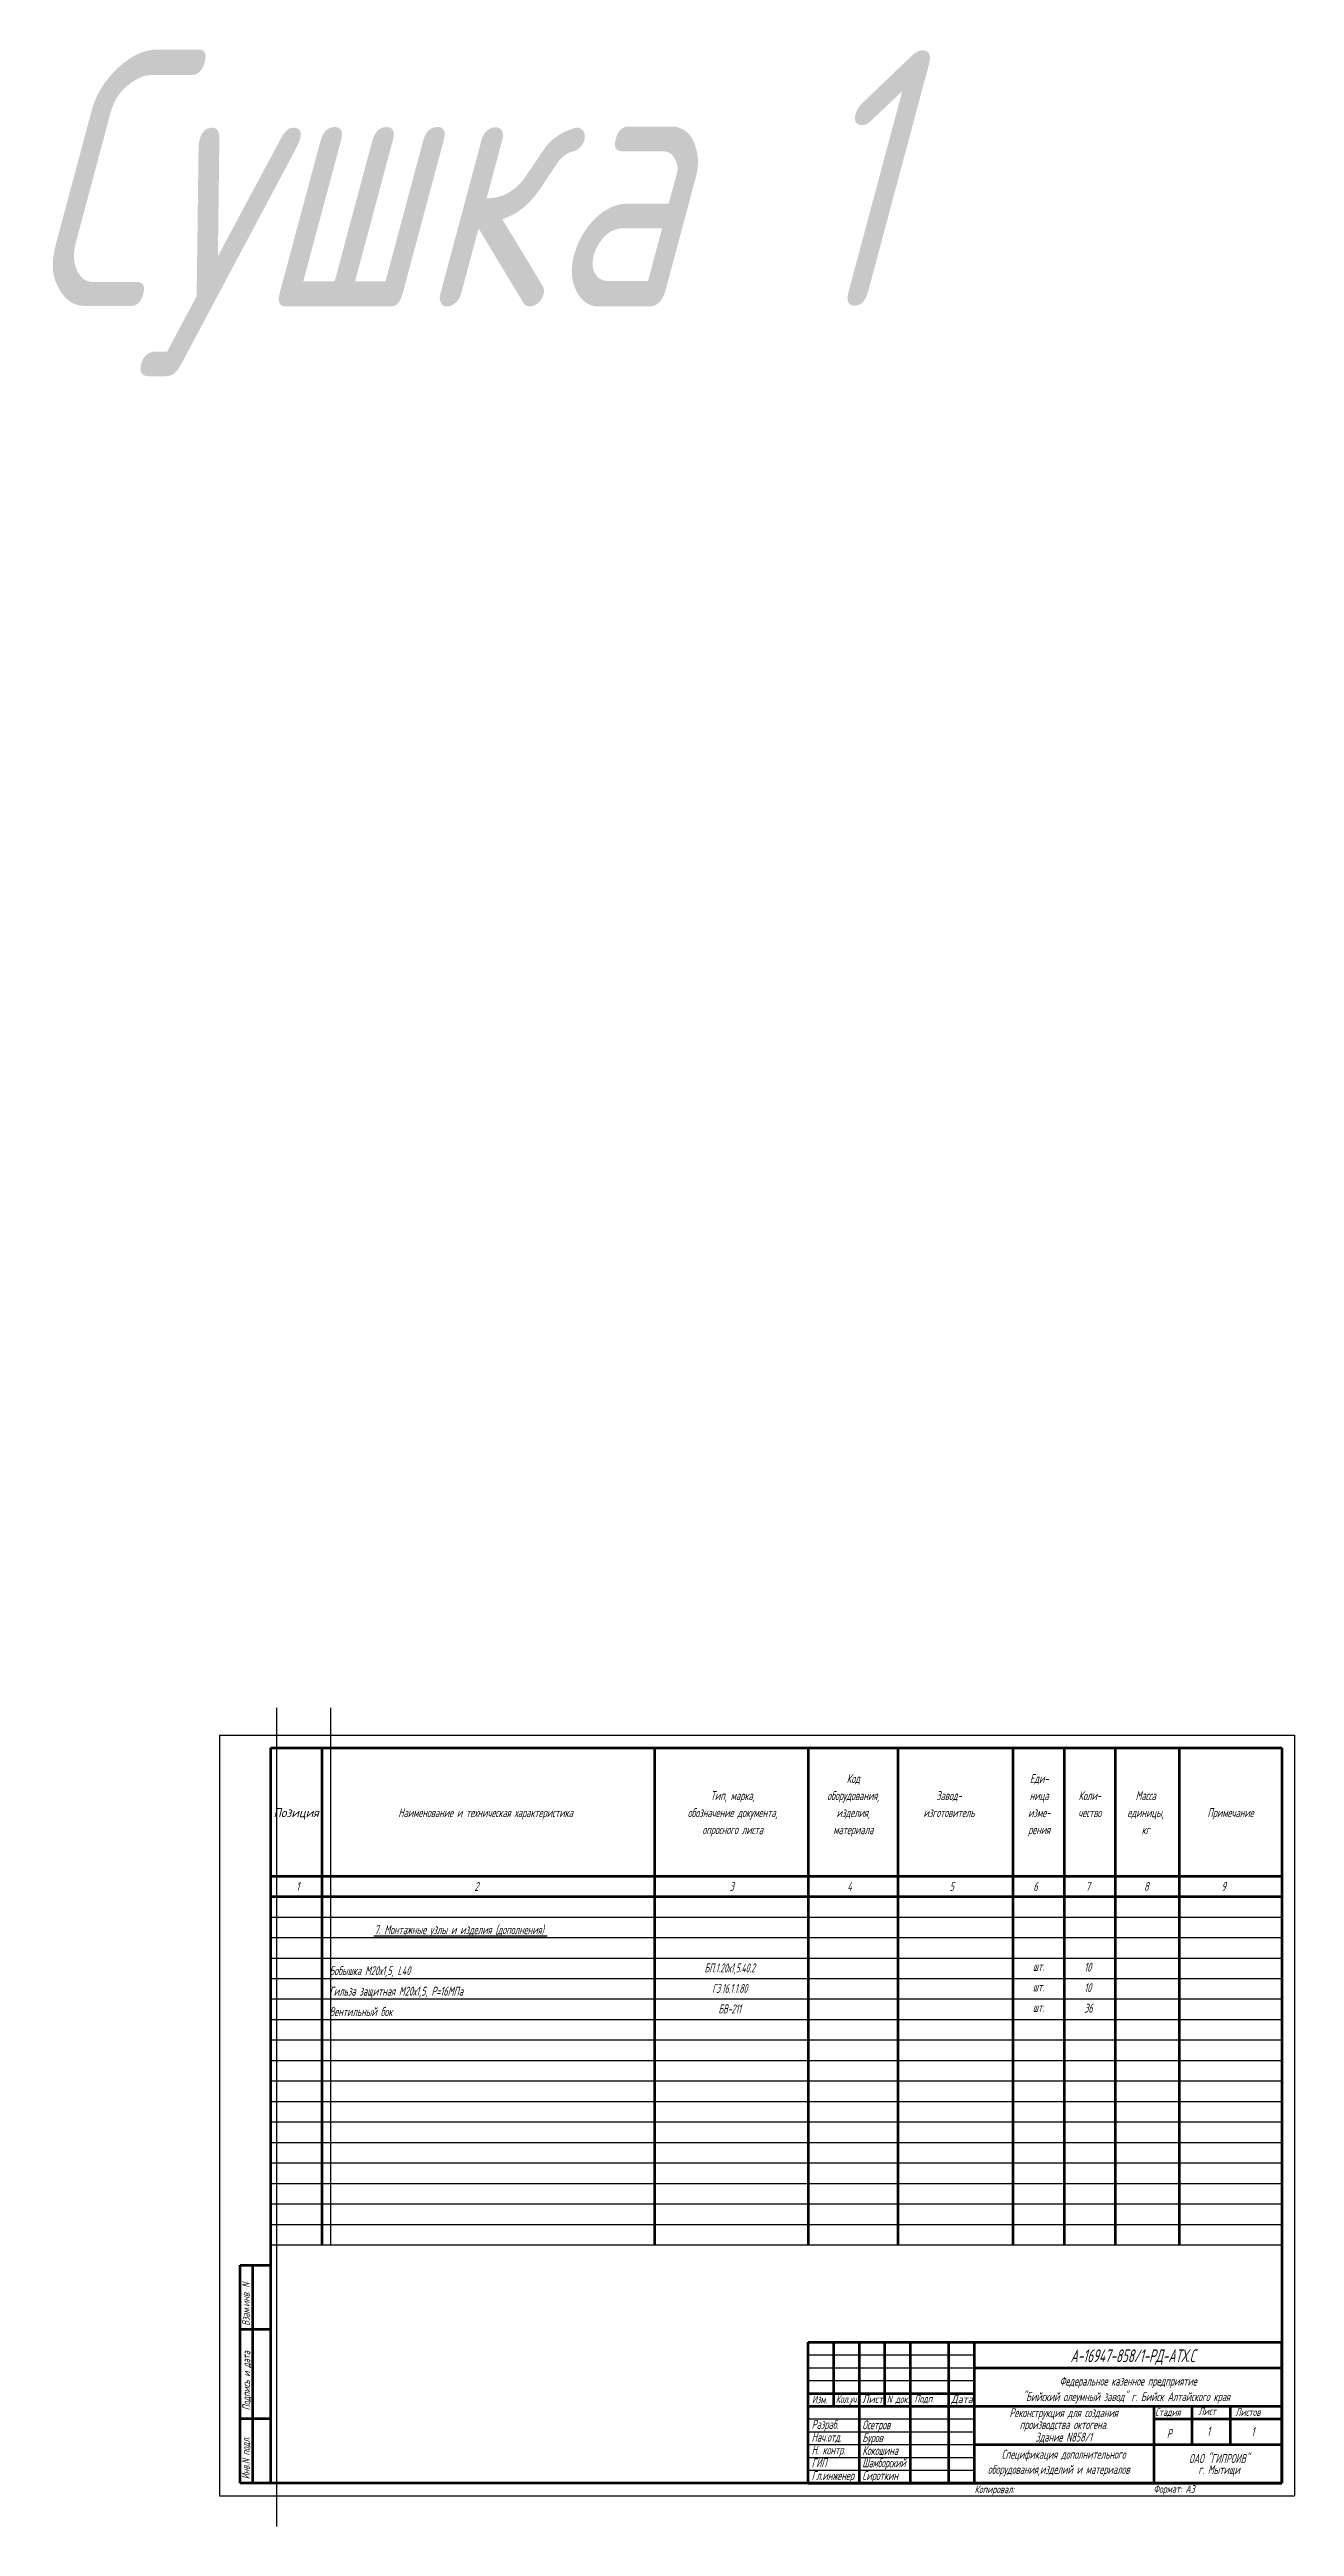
# Model space of a CAD drawing. Header units: millimetres. Extents: x -680 to 9204, y -4430 to 7779.
# Drawn here: x 4688 to 5174, y 6812 to 7779 of the extents above; entities that cross this region are included whole.
import ezdxf
from ezdxf.enums import TextEntityAlignment as Align

# ---------------------------------------------------------------- set-up
doc = ezdxf.new("R2010")
doc.units = ezdxf.units.MM
doc.layers.get('Defpoints').update_dxf_attribs({"color": 33})
for name, color, linetype, lineweight in [('Обводка', 6, 'Continuous', 25), ('Связи', 95, 'Continuous', 25), ('Текст_КИП', 2, 'Continuous', 25)]:
    doc.layers.add(name, color=color, linetype=linetype, lineweight=lineweight)
doc.styles.add('Simplex', font='simplex.shx', dxfattribs={"width": 0.7, "oblique": 15})

msp = doc.modelspace()

# ---------------------------------------------------------------- texts
at = {"layer": 'Текст_КИП', "ltscale": 0.02, "style": 'Simplex', "oblique": 15, "width": 0.7}
msp.add_text('Сушка 1', height=100, dxfattribs=at).set_placement((4678.513, 7678.972))
at = {"layer": 'Текст_КИП', "style": 'Simplex', "oblique": 15, "width": 0.6}
for s, p in [('Тип, марка,', (4954.864, 7095.758)), ('оборудования,', (5001.993, 7095.758)), ('Код', (5001.993, 7102.408)), ('Завод-', (5039.393, 7095.758)), ('Еди-', (5074.611, 7102.408)), ('Коли-', (5094.393, 7095.758)), ('Масса', (5116.228, 7095.758)), ('Наименование и техническая характеристика', (4858.339, 7089.108)), ('обозначение документа,', (4954.864, 7089.108)), ('изделия,', (5001.993, 7089.108)), ('изготовитель', (5039.393, 7089.108)), ('изме-', (5074.611, 7089.108)), ('ница', (5074.611, 7095.758)), ('чество', (5094.393, 7089.108)), ('единицы,', (5116.228, 7089.108)), ('Примечание', (5149.393, 7089.108)), ('опросного листа', (4954.864, 7082.458)), ('материала', (5001.993, 7082.458)), ('рения', (5074.611, 7082.458)), ('кг', (5116.228, 7082.458)), ('Федеральное казенное предприятие', (5109.393, 6867.143)), ('Реконструкция для создания', (5084.199, 6854.818)), ('"Бийский олеумный завод" г. Бийск Алтайского края ', (5109.393, 6861.066)), ('производства октогена.', (5084.199, 6850.164)), ('Здание N858/1', (5084.199, 6845.276)), ('ОАО "ГИПРОИВ"', (5144.909, 6836.913))]:
    msp.add_text(s, height=3.5, dxfattribs=at).set_placement(p, align=Align.CENTER)
at = {"layer": 'Текст_КИП', "style": 'Simplex', "oblique": 15}
for s, height, width, p, p2 in [('Позиция', 3.5, 0.822902, (4775.48, 7089.108), (4793.173, 7089.108)), ('Кол.уч.', 3, 0.603486, (4995.168, 6860.373), (5003.875, 6860.373)), ('Лист', 3, 0.686041, (5005.459, 6860.373), (5013.691, 6860.373)), ('N док.', 3, 0.628372, (5015.116, 6860.373), (5023.823, 6860.373)), ('Дата', 3, 0.652619, (5040.288, 6860.373), (5048.679, 6860.373))]:
    msp.add_text(s, height=height, dxfattribs=dict(at, width=width)).set_placement(p, p2, align=Align.FIT)
for s, height, width, p in [('1', 3.5, 0.6, (4784.373, 7060.313)), ('2', 3.5, 0.6, (4853.932, 7060.313)), ('3', 3.5, 0.6, (4953.708, 7060.313)), ('4', 3.5, 0.6, (4999.662, 7060.313)), ('5', 3.5, 0.6, (5039.635, 7060.313)), ('6', 3.5, 0.6, (5072.369, 7060.313)), ('7', 3.5, 0.6, (5092.828, 7060.313)), ('8', 3.5, 0.6, (5115.621, 7060.313)), ('9', 3.5, 0.6, (5145.837, 7060.313)), ('%%U7. Монтажные узлы и изделия (дополнения) ', 3.5, 0.6, (4814.927, 7043.412)), ('Бобышка М20х1,5, L40', 3.5, 0.6, (4797.265, 7027.407)), ('Гильза защитная М20х1,5, Р=16МПа', 3.5, 0.6, (4797.265, 7019.407)), ('Вентильный бок', 3.5, 0.6, (4797.265, 7011.407)), ('А-16947-858/1-РД-АТХ.С', 5, 0.6, (5086.875, 6876.296)), ('Изм.', 3, 0.6, (4985.827, 6860.215)), ('Подп.', 3, 0.6, (5025.881, 6860.531)), ('Стадия', 3, 0.6, (5119.922, 6855.309)), ('Лист', 3, 0.6, (5136.862, 6855.626)), ('Листов', 3, 0.6, (5151.269, 6855.309)), ('Разраб.', 3.5, 0.6, (4985.731, 6850.252)), ('Нач.отд.', 3.5, 0.6, (4985.731, 6845.252)), ('Буров', 3.5, 0.6, (5005.537, 6845.057)), ('Осетров', 3.5, 0.6, (5005.537, 6850.057)), ('Н. контр.', 3.5, 0.6, (4985.731, 6840.252)), ('ГИП', 3.5, 0.6, (4985.731, 6835.252)), ('Шамборский', 3.5, 0.5, (5005.537, 6835.252)), ('Кокошина', 3.5, 0.6, (5005.537, 6840.057)), ('Спецификация дополнительного', 3.5, 0.6, (5059.957, 6838.566)), ('Гл.инженер', 3.5, 0.6, (4985.731, 6830.252)), ('Сироткин', 3.5, 0.6, (5005.537, 6830.252)), (' оборудования,изделий и материалов', 3.5, 0.6, (5053.1, 6832.672))]:
    msp.add_text(s, height=height, dxfattribs=dict(at, width=width)).set_placement(p)
at = {"layer": 'Текст_КИП', "color": 3, "style": 'Simplex', "oblique": 15, "width": 0.5}
for s, p in [('БП.1.20х1,5.40.2', (4953.708, 7028.488)), ('ГЗ.16.1.1.80', (4953.708, 7020.488)), ('БВ-211', (4953.708, 7012.488))]:
    msp.add_text(s, height=3.5, dxfattribs=at).set_placement(p, align=Align.CENTER)
at = {"layer": 'Текст_КИП', "lineweight": -3, "style": 'Simplex', "oblique": 15, "width": 0.6}
for s, p in [('шт.', (5072.162, 7029.067)), ('10', (5092.226, 7028.768)), ('шт.', (5072.162, 7021.067)), ('10', (5092.226, 7020.768)), ('шт.', (5072.162, 7013.067)), ('36', (5092.226, 7012.768)), ('Р', (5124.505, 6846.709)), ('1', (5140.224, 6847.55))]:
    msp.add_text(s, height=3.5, dxfattribs=at).set_placement(p)
at = {"layer": 'Текст_КИП', "style": 'Simplex', "oblique": 15, "width": 0.6}
for s, p in [('Взам.инв. N', (4766.156, 6890.475)), ('Подпись и дата', (4766.366, 6857.48)), ('Инв.N подл.', (4766.156, 6830.579))]:
    msp.add_text(s, height=3, rotation=90, dxfattribs=at).set_placement(p)
at = {"layer": 'Текст_КИП', "color": 1, "lineweight": -3, "style": 'Simplex', "oblique": 15, "width": 0.6}
msp.add_text('1', height=3.5, dxfattribs=at).set_placement((5157.525, 6847.434))
at = {"layer": 'Текст_КИП', "color": 3, "style": 'Simplex', "oblique": 15, "width": 0.6}
for s, p in [('Формат: А3', (5119.253, 6825.273)), ('Копировал:', (5049.393, 6825.139))]:
    msp.add_text(s, height=3, dxfattribs=at).set_placement(p)
at = {"layer": 'Текст_КИП', "style": 'Simplex', "oblique": 15, "width": 0.6}
msp.add_text('г. Мытищи', height=3.5, dxfattribs=at).set_placement((5144.909, 6833.884), align=Align.MIDDLE)

# ---------------------------------------------------------------- linework, layer by layer
at = {"lineweight": 60}
for p, q in [((4774.393, 7116.108), (5169.393, 7116.108)), ((4774.393, 6829.108), (4774.393, 7116.108)), ((4794.393, 7116.108), (4794.393, 6922.108)), ((4924.393, 7116.108), (4924.393, 6922.108)), ((4984.393, 7116.108), (4984.393, 6922.108)), ((5019.393, 7116.108), (5019.393, 6922.108)), ((5064.393, 7116.108), (5064.393, 6922.108)), ((5084.393, 7116.108), (5084.393, 6922.108)), ((5104.393, 7116.108), (5104.393, 6922.108)), ((5129.393, 7116.108), (5129.393, 6922.108)), ((5169.393, 7116.108), (5169.393, 6829.108)), ((4774.393, 7066.108), (5169.393, 7066.108)), ((4774.393, 7058.108), (5169.393, 7058.108)), ((4762.393, 6829.108), (4762.393, 6914.108)), ((4762.393, 6914.108), (4774.393, 6914.108)), ((4767.393, 6829.108), (4767.393, 6914.108)), ((4774.393, 6889.108), (4762.393, 6889.108)), ((4984.393, 6829.102), (4984.393, 6884.102)), ((4984.393, 6884.102), (5169.393, 6884.102)), ((4994.393, 6859.102), (4994.393, 6884.102)), ((5004.393, 6829.102), (5004.393, 6884.102)), ((5014.393, 6859.102), (5014.393, 6884.102)), ((5024.393, 6829.102), (5024.393, 6884.102)), ((5039.393, 6829.102), (5039.393, 6884.102)), ((5049.393, 6829.102), (5049.393, 6884.102)), ((5169.393, 6829.108), (5169.393, 6884.108)), ((5049.393, 6874.102), (5169.393, 6874.102)), ((4984.393, 6864.102), (5049.393, 6864.102)), ((4984.393, 6859.102), (5049.393, 6859.102)), ((5049.393, 6859.102), (5169.393, 6859.102)), ((5119.393, 6859.102), (5119.393, 6829.102)), ((5134.393, 6844.102), (5134.393, 6859.102)), ((5149.393, 6844.102), (5149.393, 6859.102)), ((4774.393, 6854.108), (4762.393, 6854.108)), ((5119.393, 6854.102), (5169.393, 6854.102)), ((5049.393, 6844.102), (5169.393, 6844.102)), ((4774.393, 6829.108), (4762.393, 6829.108)), ((5169.393, 6829.108), (4774.393, 6829.108)), ((4984.393, 6829.108), (5169.393, 6829.108))]:
    msp.add_line(p, q, dxfattribs=at)
at = {"layer": 'Defpoints', "color": 33, "ltscale": 0.5}
for p, q in [((4776.678, 7131.776), (4776.678, 6812.142)), ((4797.784, 7131.776), (4797.784, 6922.108))]:
    msp.add_line(p, q, dxfattribs=at)
at = {"layer": 'Defpoints'}
for p, q in [((4754.393, 7121.108), (5174.393, 7121.108)), ((4754.393, 7121.108), (4754.393, 6824.136)), ((5174.393, 7121.108), (5174.393, 6824.108)), ((4754.393, 6824.136), (5174.393, 6824.108))]:
    msp.add_line(p, q, dxfattribs=at)
at = {"layer": 'Обводка', "color": 155}
for p, q in [((4774.393, 7050.108), (5169.393, 7050.108)), ((4774.393, 7042.108), (5169.393, 7042.108)), ((4774.393, 7034.108), (5169.393, 7034.108)), ((4774.393, 7026.108), (5169.393, 7026.108)), ((4774.393, 7018.108), (5169.393, 7018.108)), ((4774.393, 7010.108), (5169.393, 7010.108)), ((4774.393, 7002.108), (5169.393, 7002.108)), ((4774.393, 6994.108), (5169.393, 6994.108)), ((4774.393, 6986.108), (5169.393, 6986.108)), ((4774.393, 6978.108), (5169.393, 6978.108)), ((4774.393, 6970.108), (5169.393, 6970.108)), ((4774.393, 6962.108), (5169.393, 6962.108)), ((4774.393, 6954.108), (5169.393, 6954.108)), ((4774.393, 6946.108), (5169.393, 6946.108)), ((4774.393, 6938.108), (5169.393, 6938.108)), ((4774.393, 6930.108), (5169.393, 6930.108)), ((4774.393, 6922.108), (5169.393, 6922.108)), ((4984.393, 6879.102), (5049.393, 6879.102)), ((4984.393, 6874.102), (5049.393, 6874.102)), ((4984.393, 6869.102), (5049.393, 6869.102)), ((4984.393, 6854.102), (5049.393, 6854.102)), ((4984.393, 6849.102), (5049.393, 6849.102)), ((4984.393, 6844.102), (5049.393, 6844.102)), ((4984.393, 6839.102), (5049.393, 6839.102)), ((4984.393, 6834.102), (5049.393, 6834.102))]:
    msp.add_line(p, q, dxfattribs=at)
at = {"layer": 'Связи'}
for p, q in [((5169.393, 6829.114), (5169.393, 6884.114)), ((4984.393, 6829.114), (5169.393, 6829.114))]:
    msp.add_line(p, q, dxfattribs=at)

msp.set_redraw_order([(e.dxf.handle, doc.entitydb.next_handle()) for e in msp.query("TEXT MTEXT ATTDEF DIMENSION ARC_DIMENSION")])  # texts and dimensions are drawn at this point

doc.saveas('drawing.dxf')
